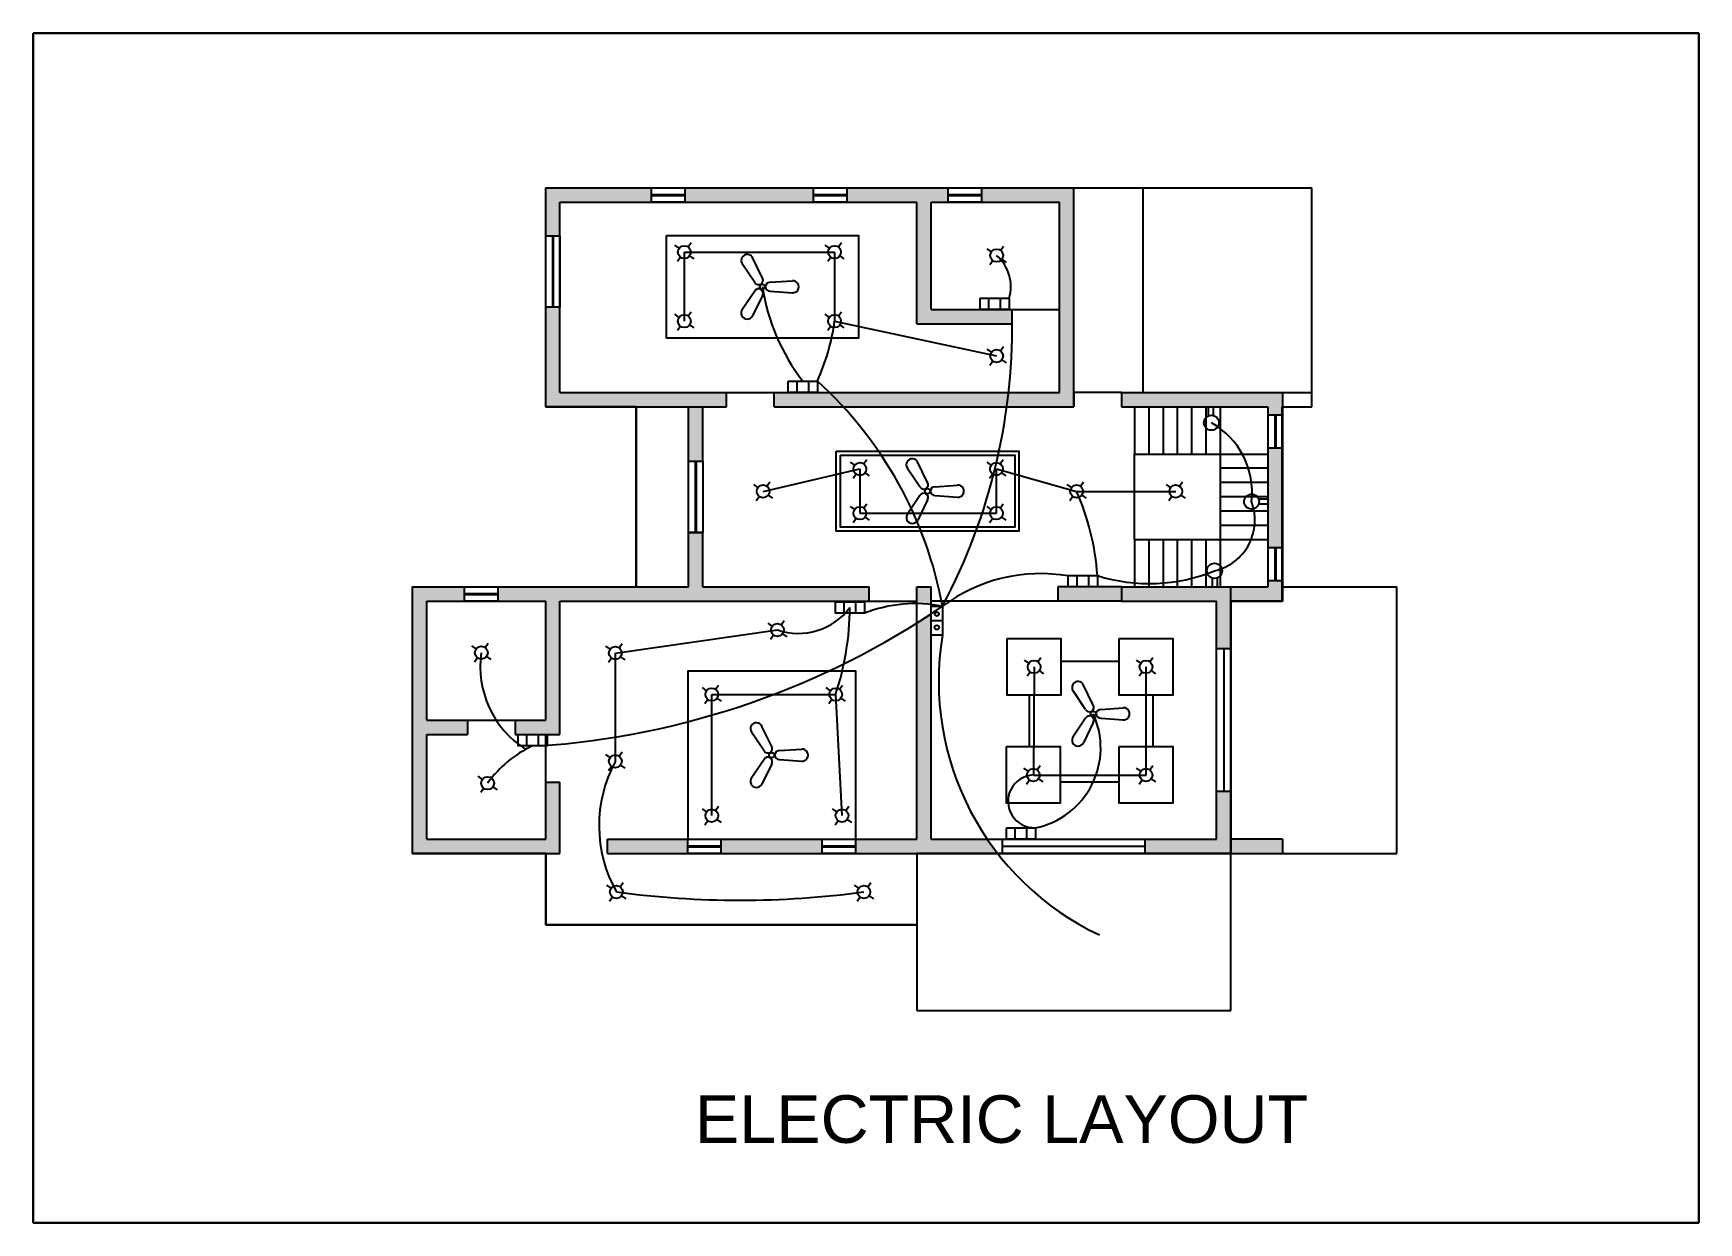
# Model space of a CAD drawing. Header units: metres. Extents: x 3586 to 7307, y 3108 to 6437.
# Drawn here: x 3896.83 to 3931.83, y 3124.44 to 3149.44 of the extents above; entities that cross this region are included whole.
import ezdxf

# ---------------------------------------------------------------- set-up
doc = ezdxf.new("R2010")
doc.units = ezdxf.units.M
doc.linetypes.add('DASHED', pattern=[0.75, 0.5, -0.25])
for name, color, linetype in [('APPL', 6, 'Continuous'), ('DIMENSION', 255, 'DASHED'), ('DISTR', 3, 'Continuous'), ('METER', 4, 'Continuous'), ('PDF2_0', 7, 'Continuous'), ('SWITCH', 5, 'Continuous'), ('wall', 7, 'Continuous'), ('window', 140, 'Continuous')]:
    doc.layers.add(name, color=color, linetype=linetype)
doc.styles.get("Standard").update_dxf_attribs({"font": 'arial.ttf'})

msp = doc.modelspace()

# ---------------------------------------------------------------- texts
at = {"layer": 'DIMENSION', "insert": (3910.734, 3127.116), "char_height": 1, "attachment_point": 1}
msp.add_mtext_dynamic_manual_height_columns('ELECTRIC LAYOUT', width=24.36989, gutter_width=12.5, heights=[0], dxfattribs=at)

# ---------------------------------------------------------------- blocks, each defined once
blk = doc.blocks.new('*U210')
at = {"layer": 'wall'}
blk.add_line((-0.032, -0.045), (0.032, 0.045), dxfattribs=at)
blk = doc.blocks.new('*U211')
at = {"layer": 'SWITCH', "color": 0, "linetype": 'ByBlock', "lineweight": -2, "transparency": 16777216}
for p, rotation in [((267.495, 235.158), 90.00000000000001), ((267.537, 234.893), 180), ((267.802, 234.935), 270)]:
    blk.add_blockref('*U210', p, dxfattribs=dict(at, rotation=rotation))
blk.add_blockref('*U210', (267.76, 235.2), dxfattribs=at)
blk = doc.blocks.new('*U212')
at = {"layer": 'wall'}
blk.add_line((-0.032, -0.045), (0.032, 0.045), dxfattribs=at)
blk = doc.blocks.new('*U213')
at = {"layer": 'SWITCH', "color": 0, "linetype": 'ByBlock', "lineweight": -2, "transparency": 16777216}
for p, rotation in [((267.495, 235.158), 90.00000000000001), ((267.537, 234.893), 180), ((267.802, 234.935), 270)]:
    blk.add_blockref('*U212', p, dxfattribs=dict(at, rotation=rotation))
blk.add_blockref('*U212', (267.76, 235.2), dxfattribs=at)
blk = doc.blocks.new('*U214')
at = {"layer": 'wall'}
blk.add_line((-0.032, -0.045), (0.032, 0.045), dxfattribs=at)
blk = doc.blocks.new('*U215')
at = {"layer": 'SWITCH', "color": 0, "linetype": 'ByBlock', "lineweight": -2, "transparency": 16777216}
for p, rotation in [((267.495, 235.158), 90.00000000000001), ((267.537, 234.893), 180), ((267.802, 234.935), 270)]:
    blk.add_blockref('*U214', p, dxfattribs=dict(at, rotation=rotation))
blk.add_blockref('*U214', (267.76, 235.2), dxfattribs=at)
blk = doc.blocks.new('*U216')
at = {"layer": 'wall'}
blk.add_line((-0.032, -0.045), (0.032, 0.045), dxfattribs=at)
blk = doc.blocks.new('*U217')
at = {"layer": 'SWITCH', "color": 0, "linetype": 'ByBlock', "lineweight": -2, "transparency": 16777216}
for p, rotation in [((267.495, 235.158), 90.00000000000001), ((267.537, 234.893), 180), ((267.802, 234.935), 270)]:
    blk.add_blockref('*U216', p, dxfattribs=dict(at, rotation=rotation))
blk.add_blockref('*U216', (267.76, 235.2), dxfattribs=at)
blk = doc.blocks.new('*U218')
at = {"layer": 'wall'}
blk.add_line((-0.032, -0.045), (0.032, 0.045), dxfattribs=at)
blk = doc.blocks.new('*U219')
at = {"layer": 'SWITCH', "color": 0, "linetype": 'ByBlock', "lineweight": -2, "transparency": 16777216}
for p, rotation in [((267.495, 235.158), 90.00000000000001), ((267.537, 234.893), 180), ((267.802, 234.935), 270)]:
    blk.add_blockref('*U218', p, dxfattribs=dict(at, rotation=rotation))
blk.add_blockref('*U218', (267.76, 235.2), dxfattribs=at)
blk = doc.blocks.new('*U220')
at = {"layer": 'wall'}
blk.add_line((-0.032, -0.045), (0.032, 0.045), dxfattribs=at)
blk = doc.blocks.new('*U221')
at = {"layer": 'SWITCH', "color": 0, "linetype": 'ByBlock', "lineweight": -2, "transparency": 16777216}
for p, rotation in [((267.495, 235.158), 90.00000000000001), ((267.537, 234.893), 180), ((267.802, 234.935), 270)]:
    blk.add_blockref('*U220', p, dxfattribs=dict(at, rotation=rotation))
blk.add_blockref('*U220', (267.76, 235.2), dxfattribs=at)
blk = doc.blocks.new('*U222')
at = {"layer": 'wall'}
blk.add_line((-0.032, -0.045), (0.032, 0.045), dxfattribs=at)
blk = doc.blocks.new('*U223')
at = {"layer": 'SWITCH', "color": 0, "linetype": 'ByBlock', "lineweight": -2, "transparency": 16777216}
for p, rotation in [((267.495, 235.158), 90.00000000000001), ((267.537, 234.893), 180), ((267.802, 234.935), 270)]:
    blk.add_blockref('*U222', p, dxfattribs=dict(at, rotation=rotation))
blk.add_blockref('*U222', (267.76, 235.2), dxfattribs=at)
blk = doc.blocks.new('*U224')
at = {"layer": 'wall'}
blk.add_line((-0.032, -0.045), (0.032, 0.045), dxfattribs=at)
blk = doc.blocks.new('*U225')
at = {"layer": 'SWITCH', "color": 0, "linetype": 'ByBlock', "lineweight": -2, "transparency": 16777216}
for p, rotation in [((267.495, 235.158), 90.00000000000001), ((267.537, 234.893), 180), ((267.802, 234.935), 270)]:
    blk.add_blockref('*U224', p, dxfattribs=dict(at, rotation=rotation))
blk.add_blockref('*U224', (267.76, 235.2), dxfattribs=at)
blk = doc.blocks.new('*U226')
at = {"layer": 'wall'}
blk.add_line((-0.032, -0.045), (0.032, 0.045), dxfattribs=at)
blk = doc.blocks.new('*U227')
at = {"layer": 'SWITCH', "color": 0, "linetype": 'ByBlock', "lineweight": -2, "transparency": 16777216}
for p, rotation in [((267.495, 235.158), 90.00000000000001), ((267.537, 234.893), 180), ((267.802, 234.935), 270)]:
    blk.add_blockref('*U226', p, dxfattribs=dict(at, rotation=rotation))
blk.add_blockref('*U226', (267.76, 235.2), dxfattribs=at)
blk = doc.blocks.new('*U262')
at = {"layer": 'wall'}
blk.add_line((-0.032, -0.045), (0.032, 0.045), dxfattribs=at)
blk = doc.blocks.new('*U263')
at = {"layer": 'SWITCH', "color": 0, "linetype": 'ByBlock', "lineweight": -2, "transparency": 16777216}
for p, rotation in [((267.495, 235.158), 90.00000000000001), ((267.537, 234.893), 180), ((267.802, 234.935), 270)]:
    blk.add_blockref('*U262', p, dxfattribs=dict(at, rotation=rotation))
blk.add_blockref('*U262', (267.76, 235.2), dxfattribs=at)
blk = doc.blocks.new('*U264')
at = {"layer": 'wall'}
blk.add_line((-0.032, -0.045), (0.032, 0.045), dxfattribs=at)
blk = doc.blocks.new('*U265')
at = {"layer": 'SWITCH', "color": 0, "linetype": 'ByBlock', "lineweight": -2, "transparency": 16777216}
for p, rotation in [((267.495, 235.158), 90.00000000000001), ((267.537, 234.893), 180), ((267.802, 234.935), 270)]:
    blk.add_blockref('*U264', p, dxfattribs=dict(at, rotation=rotation))
blk.add_blockref('*U264', (267.76, 235.2), dxfattribs=at)
blk = doc.blocks.new('*U266')
at = {"layer": 'wall'}
blk.add_line((-0.032, -0.045), (0.032, 0.045), dxfattribs=at)
blk = doc.blocks.new('*U267')
at = {"layer": 'SWITCH', "color": 0, "linetype": 'ByBlock', "lineweight": -2, "transparency": 16777216}
for p, rotation in [((267.495, 235.158), 90.00000000000001), ((267.537, 234.893), 180), ((267.802, 234.935), 270)]:
    blk.add_blockref('*U266', p, dxfattribs=dict(at, rotation=rotation))
blk.add_blockref('*U266', (267.76, 235.2), dxfattribs=at)
blk = doc.blocks.new('*U268')
at = {"layer": 'wall'}
blk.add_line((-0.032, -0.045), (0.032, 0.045), dxfattribs=at)
blk = doc.blocks.new('*U269')
at = {"layer": 'SWITCH', "color": 0, "linetype": 'ByBlock', "lineweight": -2, "transparency": 16777216}
for p, rotation in [((267.495, 235.158), 90.00000000000001), ((267.537, 234.893), 180), ((267.802, 234.935), 270)]:
    blk.add_blockref('*U268', p, dxfattribs=dict(at, rotation=rotation))
blk.add_blockref('*U268', (267.76, 235.2), dxfattribs=at)
blk = doc.blocks.new('*U270')
at = {"layer": 'wall'}
blk.add_line((-0.032, -0.045), (0.032, 0.045), dxfattribs=at)
blk = doc.blocks.new('*U228')
at = {"layer": 'SWITCH', "color": 0, "linetype": 'ByBlock', "lineweight": -2, "transparency": 16777216}
for p, rotation in [((267.495, 235.158), 90.00000000000001), ((267.537, 234.893), 180), ((267.802, 234.935), 270)]:
    blk.add_blockref('*U270', p, dxfattribs=dict(at, rotation=rotation))
blk.add_blockref('*U270', (267.76, 235.2), dxfattribs=at)
blk = doc.blocks.new('*U229')
at = {"layer": 'wall'}
blk.add_line((-0.032, -0.045), (0.032, 0.045), dxfattribs=at)
blk = doc.blocks.new('*U230')
at = {"layer": 'SWITCH', "color": 0, "linetype": 'ByBlock', "lineweight": -2, "transparency": 16777216}
for p, rotation in [((267.495, 235.158), 90.00000000000001), ((267.537, 234.893), 180), ((267.802, 234.935), 270)]:
    blk.add_blockref('*U229', p, dxfattribs=dict(at, rotation=rotation))
blk.add_blockref('*U229', (267.76, 235.2), dxfattribs=at)
blk = doc.blocks.new('*U231')
at = {"layer": 'wall'}
blk.add_line((-0.032, -0.045), (0.032, 0.045), dxfattribs=at)
blk = doc.blocks.new('*U232')
at = {"layer": 'SWITCH', "color": 0, "linetype": 'ByBlock', "lineweight": -2, "transparency": 16777216}
for p, rotation in [((267.495, 235.158), 90.00000000000001), ((267.537, 234.893), 180), ((267.802, 234.935), 270)]:
    blk.add_blockref('*U231', p, dxfattribs=dict(at, rotation=rotation))
blk.add_blockref('*U231', (267.76, 235.2), dxfattribs=at)
blk = doc.blocks.new('*U233')
at = {"layer": 'wall'}
blk.add_line((-0.032, -0.045), (0.032, 0.045), dxfattribs=at)
blk = doc.blocks.new('*U234')
at = {"layer": 'SWITCH', "color": 0, "linetype": 'ByBlock', "lineweight": -2, "transparency": 16777216}
for p, rotation in [((267.495, 235.158), 90.00000000000001), ((267.537, 234.893), 180), ((267.802, 234.935), 270)]:
    blk.add_blockref('*U233', p, dxfattribs=dict(at, rotation=rotation))
blk.add_blockref('*U233', (267.76, 235.2), dxfattribs=at)
blk = doc.blocks.new('*U235')
at = {"layer": 'wall'}
blk.add_line((-0.032, -0.045), (0.032, 0.045), dxfattribs=at)
blk = doc.blocks.new('*U236')
at = {"layer": 'SWITCH', "color": 0, "linetype": 'ByBlock', "lineweight": -2, "transparency": 16777216}
for p, rotation in [((267.495, 235.158), 90.00000000000001), ((267.537, 234.893), 180), ((267.802, 234.935), 270)]:
    blk.add_blockref('*U235', p, dxfattribs=dict(at, rotation=rotation))
blk.add_blockref('*U235', (267.76, 235.2), dxfattribs=at)
blk = doc.blocks.new('*U237')
at = {"layer": 'wall'}
blk.add_line((-0.032, -0.045), (0.032, 0.045), dxfattribs=at)
blk = doc.blocks.new('*U238')
at = {"layer": 'SWITCH', "color": 0, "linetype": 'ByBlock', "lineweight": -2, "transparency": 16777216}
for p, rotation in [((267.495, 235.158), 90.00000000000001), ((267.537, 234.893), 180), ((267.802, 234.935), 270)]:
    blk.add_blockref('*U237', p, dxfattribs=dict(at, rotation=rotation))
blk.add_blockref('*U237', (267.76, 235.2), dxfattribs=at)
blk = doc.blocks.new('*U239')
at = {"layer": 'wall'}
blk.add_line((-0.032, -0.045), (0.032, 0.045), dxfattribs=at)
blk = doc.blocks.new('*U240')
at = {"layer": 'SWITCH', "color": 0, "linetype": 'ByBlock', "lineweight": -2, "transparency": 16777216}
for p, rotation in [((267.495, 235.158), 90.00000000000001), ((267.537, 234.893), 180), ((267.802, 234.935), 270)]:
    blk.add_blockref('*U239', p, dxfattribs=dict(at, rotation=rotation))
blk.add_blockref('*U239', (267.76, 235.2), dxfattribs=at)
blk = doc.blocks.new('*U241')
at = {"layer": 'wall'}
blk.add_line((-0.032, -0.045), (0.032, 0.045), dxfattribs=at)
blk = doc.blocks.new('*U242')
at = {"layer": 'SWITCH', "color": 0, "linetype": 'ByBlock', "lineweight": -2, "transparency": 16777216}
for p, rotation in [((267.495, 235.158), 90.00000000000001), ((267.537, 234.893), 180), ((267.802, 234.935), 270)]:
    blk.add_blockref('*U241', p, dxfattribs=dict(at, rotation=rotation))
blk.add_blockref('*U241', (267.76, 235.2), dxfattribs=at)
blk = doc.blocks.new('*U243')
at = {"layer": 'wall'}
blk.add_line((-0.032, -0.045), (0.032, 0.045), dxfattribs=at)
blk = doc.blocks.new('*U244')
at = {"layer": 'SWITCH', "color": 0, "linetype": 'ByBlock', "lineweight": -2, "transparency": 16777216}
for p, rotation in [((267.495, 235.158), 90.00000000000001), ((267.537, 234.893), 180), ((267.802, 234.935), 270)]:
    blk.add_blockref('*U243', p, dxfattribs=dict(at, rotation=rotation))
blk.add_blockref('*U243', (267.76, 235.2), dxfattribs=at)
blk = doc.blocks.new('*U245')
at = {"layer": 'wall'}
blk.add_line((-0.032, -0.045), (0.032, 0.045), dxfattribs=at)
blk = doc.blocks.new('*U246')
at = {"layer": 'SWITCH', "color": 0, "linetype": 'ByBlock', "lineweight": -2, "transparency": 16777216}
for p, rotation in [((267.495, 235.158), 90.00000000000001), ((267.537, 234.893), 180), ((267.802, 234.935), 270)]:
    blk.add_blockref('*U245', p, dxfattribs=dict(at, rotation=rotation))
blk.add_blockref('*U245', (267.76, 235.2), dxfattribs=at)
blk = doc.blocks.new('*U247')
at = {"layer": 'wall'}
blk.add_line((-0.032, -0.045), (0.032, 0.045), dxfattribs=at)
blk = doc.blocks.new('*U248')
at = {"layer": 'SWITCH', "color": 0, "linetype": 'ByBlock', "lineweight": -2, "transparency": 16777216}
for p, rotation in [((267.495, 235.158), 90.00000000000001), ((267.537, 234.893), 180), ((267.802, 234.935), 270)]:
    blk.add_blockref('*U247', p, dxfattribs=dict(at, rotation=rotation))
blk.add_blockref('*U247', (267.76, 235.2), dxfattribs=at)
blk = doc.blocks.new('*U249')
at = {"layer": 'wall'}
blk.add_line((-0.032, -0.045), (0.032, 0.045), dxfattribs=at)
blk = doc.blocks.new('*U250')
at = {"layer": 'SWITCH', "color": 0, "linetype": 'ByBlock', "lineweight": -2, "transparency": 16777216}
for p, rotation in [((267.495, 235.158), 90.00000000000001), ((267.537, 234.893), 180), ((267.802, 234.935), 270)]:
    blk.add_blockref('*U249', p, dxfattribs=dict(at, rotation=rotation))
blk.add_blockref('*U249', (267.76, 235.2), dxfattribs=at)
blk = doc.blocks.new('*U251')
at = {"layer": 'wall'}
blk.add_line((-0.032, -0.045), (0.032, 0.045), dxfattribs=at)
blk = doc.blocks.new('*U252')
at = {"layer": 'SWITCH', "color": 0, "linetype": 'ByBlock', "lineweight": -2, "transparency": 16777216}
for p, rotation in [((267.495, 235.158), 90.00000000000001), ((267.537, 234.893), 180), ((267.802, 234.935), 270)]:
    blk.add_blockref('*U251', p, dxfattribs=dict(at, rotation=rotation))
blk.add_blockref('*U251', (267.76, 235.2), dxfattribs=at)
blk = doc.blocks.new('*U253')
at = {"layer": 'wall'}
blk.add_line((-0.032, -0.045), (0.032, 0.045), dxfattribs=at)
blk = doc.blocks.new('*U254')
at = {"layer": 'SWITCH', "color": 0, "linetype": 'ByBlock', "lineweight": -2, "transparency": 16777216}
for p, rotation in [((267.495, 235.158), 90.00000000000001), ((267.537, 234.893), 180), ((267.802, 234.935), 270)]:
    blk.add_blockref('*U253', p, dxfattribs=dict(at, rotation=rotation))
blk.add_blockref('*U253', (267.76, 235.2), dxfattribs=at)
blk = doc.blocks.new('*U255')
at = {"layer": 'wall'}
blk.add_line((-0.032, -0.045), (0.032, 0.045), dxfattribs=at)
blk = doc.blocks.new('*U256')
at = {"layer": 'SWITCH', "color": 0, "linetype": 'ByBlock', "lineweight": -2, "transparency": 16777216}
for p, rotation in [((267.495, 235.158), 90.00000000000001), ((267.537, 234.893), 180), ((267.802, 234.935), 270)]:
    blk.add_blockref('*U255', p, dxfattribs=dict(at, rotation=rotation))
blk.add_blockref('*U255', (267.76, 235.2), dxfattribs=at)
blk = doc.blocks.new('*U257')
at = {"layer": 'wall'}
for p, q in [((-0.345, 0), (-0.356, 0)), ((-0.253, 0.093), (0.22, 0.126)), ((-0.253, -0.093), (0.229, -0.126))]:
    blk.add_line(p, q, dxfattribs=at)
for centre, radius, start, end in [((-0.253, 0), 0.0927, 90, 270), ((0.229, 0), 0.126, 261.984, 94.0454)]:
    blk.add_arc(centre, radius, start, end, dxfattribs=at)
blk = doc.blocks.new('*U258')
at = {"layer": 'SWITCH', "color": 0, "linetype": 'ByBlock', "lineweight": -2, "transparency": 16777216}
for p, rotation in [((720.235, 631.153), 120), ((720.235, 630.442), 240)]:
    blk.add_blockref('*U257', p, dxfattribs=dict(at, rotation=rotation))
blk.add_blockref('*U257', (720.851, 630.798), dxfattribs=at)
blk = doc.blocks.new('*U259')
at = {"layer": 'wall'}
for p, q in [((-0.345, 0), (-0.356, 0)), ((-0.253, 0.093), (0.22, 0.126)), ((-0.253, -0.093), (0.229, -0.126))]:
    blk.add_line(p, q, dxfattribs=at)
for centre, radius, start, end in [((-0.253, 0), 0.0927, 90, 270), ((0.229, 0), 0.126, 261.984, 94.0454)]:
    blk.add_arc(centre, radius, start, end, dxfattribs=at)
blk = doc.blocks.new('*U260')
at = {"layer": 'SWITCH', "color": 0, "linetype": 'ByBlock', "lineweight": -2, "transparency": 16777216}
for p, rotation in [((720.235, 631.153), 120), ((720.235, 630.442), 240)]:
    blk.add_blockref('*U259', p, dxfattribs=dict(at, rotation=rotation))
blk.add_blockref('*U259', (720.851, 630.798), dxfattribs=at)
blk = doc.blocks.new('*U261')
at = {"layer": 'wall'}
for p, q in [((-0.345, 0), (-0.356, 0)), ((-0.253, 0.093), (0.22, 0.126)), ((-0.253, -0.093), (0.229, -0.126))]:
    blk.add_line(p, q, dxfattribs=at)
for centre, radius, start, end in [((-0.253, 0), 0.0927, 90, 270), ((0.229, 0), 0.126, 261.984, 94.0454)]:
    blk.add_arc(centre, radius, start, end, dxfattribs=at)
blk = doc.blocks.new('*U271')
at = {"layer": 'SWITCH', "color": 0, "linetype": 'ByBlock', "lineweight": -2, "transparency": 16777216}
for p, rotation in [((720.235, 631.153), 120), ((720.235, 630.442), 240)]:
    blk.add_blockref('*U261', p, dxfattribs=dict(at, rotation=rotation))
blk.add_blockref('*U261', (720.851, 630.798), dxfattribs=at)
blk = doc.blocks.new('*U272')
at = {"layer": 'wall'}
for p, q in [((-0.345, 0), (-0.356, 0)), ((-0.253, 0.093), (0.22, 0.126)), ((-0.253, -0.093), (0.229, -0.126))]:
    blk.add_line(p, q, dxfattribs=at)
for centre, radius, start, end in [((-0.253, 0), 0.0927, 90, 270), ((0.229, 0), 0.126, 261.984, 94.0454)]:
    blk.add_arc(centre, radius, start, end, dxfattribs=at)
blk = doc.blocks.new('*U273')
at = {"layer": 'SWITCH', "color": 0, "linetype": 'ByBlock', "lineweight": -2, "transparency": 16777216}
for p, rotation in [((720.235, 631.153), 120), ((720.235, 630.442), 240)]:
    blk.add_blockref('*U272', p, dxfattribs=dict(at, rotation=rotation))
blk.add_blockref('*U272', (720.851, 630.798), dxfattribs=at)

# ---------------------------------------------------------------- hatches: boundary and pattern name
h = msp.add_hatch()
h.set_pattern_fill('ANSI36', color=0, scale=0.05)
h.paths.add_polyline_path([(3913.224, 3146.187), (3910.518, 3146.187), (3910.518, 3145.887), (3913.224, 3145.887)])
h.paths.add_polyline_path([(3916.054, 3146.187), (3913.924, 3146.187), (3913.924, 3145.887), (3915.396, 3145.887), (3915.396, 3143.328), (3917.396, 3143.328), (3917.396, 3143.628), (3915.696, 3143.628), (3915.696, 3145.887), (3916.054, 3145.887)])
h.paths.add_polyline_path([(3918.696, 3146.187), (3916.754, 3146.187), (3916.754, 3145.887), (3918.396, 3145.887), (3918.396, 3141.887), (3917.324, 3141.887, -0.006028), (3917.287, 3141.587), (3918.696, 3141.587), (3918.696, 3141.887)])
h.paths.add_polyline_path([(3923.081, 3141.887), (3919.696, 3141.887), (3919.696, 3141.587), (3922.769, 3141.587), (3922.769, 3141.416), (3923.069, 3141.416), (3923.069, 3141.587)])
h.paths.add_polyline_path([(3917.324, 3141.887), (3913.558, 3141.887, -0.012318), (3913.847, 3141.587), (3917.287, 3141.587, 0.006028)])
h.paths.add_polyline_path([(3913.558, 3141.887), (3912.396, 3141.887), (3912.396, 3141.587), (3912.696, 3141.587), (3913.847, 3141.587, 0.012318)])
h.paths.add_polyline_path([(3911.396, 3141.887), (3907.896, 3141.887), (3907.896, 3143.679), (3907.596, 3143.679), (3907.596, 3141.587), (3909.496, 3141.587), (3911.396, 3141.587)])
h.paths.add_polyline_path([(3909.818, 3146.187), (3907.596, 3146.187), (3907.596, 3145.179), (3907.896, 3145.179), (3907.896, 3145.887), (3909.818, 3145.887)])
h.paths.add_polyline_path([(3910.896, 3138.944), (3910.596, 3138.944), (3910.596, 3137.8), (3907.596, 3137.8), (3906.587, 3137.8), (3906.587, 3137.5), (3907.596, 3137.5), (3907.596, 3135), (3906.953, 3135), (3906.953, 3134.7), (3907.896, 3134.7), (3907.896, 3137.5), (3914.396, 3137.5), (3914.396, 3137.8), (3910.896, 3137.8)])
h.paths.add_polyline_path([(3910.896, 3141.587), (3910.596, 3141.587), (3910.596, 3140.444), (3910.896, 3140.444)])
h.paths.add_polyline_path([(3905.887, 3137.8), (3904.796, 3137.8), (3904.796, 3132.2), (3907.596, 3132.2), (3907.896, 3132.2), (3907.896, 3133.7), (3907.596, 3133.7), (3907.596, 3132.5), (3905.096, 3132.5), (3905.096, 3134.7), (3905.953, 3134.7), (3905.953, 3135), (3905.096, 3135), (3905.096, 3137.5), (3905.887, 3137.5)])
h.paths.add_polyline_path([(3916.875, 3132.5), (3915.696, 3132.5), (3915.696, 3137.234, -0.005202), (3915.396, 3137.041), (3915.396, 3132.5), (3914.107, 3132.5), (3914.107, 3132.2), (3917.093, 3132.2, -0.015745)])
h.paths.add_polyline_path([(3921.996, 3132.5), (3921.996, 3133.5), (3921.696, 3133.5), (3921.696, 3132.5), (3920.187, 3132.5), (3920.187, 3132.2), (3921.996, 3132.2)])
h.paths.add_polyline_path([(3921.996, 3137.5), (3921.996, 3137.8), (3919.696, 3137.8), (3919.696, 3137.5), (3921.696, 3137.5), (3921.696, 3136.5), (3921.996, 3136.5)])
h.paths.add_polyline_path([(3923.069, 3137.926), (3922.769, 3137.926), (3922.769, 3137.8), (3921.996, 3137.8), (3921.996, 3137.5), (3923.069, 3137.5)])
h.paths.add_polyline_path([(3923.069, 3140.716), (3922.769, 3140.716), (3922.769, 3138.626), (3923.069, 3138.626)])
h.paths.add_polyline_path([(3919.696, 3137.8), (3918.361, 3137.8), (3918.361, 3137.5), (3919.696, 3137.5)])
h.paths.add_polyline_path([(3915.696, 3137.8), (3915.396, 3137.8), (3915.396, 3137.449, -0.025759), (3915.696, 3137.431)])
h.paths.add_polyline_path([(3910.58, 3132.5), (3908.896, 3132.5), (3908.896, 3132.2), (3910.58, 3132.2)])
h.paths.add_polyline_path([(3913.407, 3132.5), (3911.28, 3132.5), (3911.28, 3132.2), (3913.407, 3132.2)])
h.paths.add_polyline_path([(3923.081, 3132.5), (3921.996, 3132.5), (3921.996, 3132.2), (3923.081, 3132.2)])

# ---------------------------------------------------------------- linework, layer by layer
for p, q in [((3916.909, 3143.628), (3916.909, 3143.866)), ((3917.156, 3143.628), (3917.156, 3143.866)), ((3912.879, 3141.887), (3912.879, 3142.126)), ((3913.125, 3141.887), (3913.125, 3142.126)), ((3918.763, 3137.8), (3918.763, 3138.039)), ((3919.01, 3137.8), (3919.01, 3138.039)), ((3913.869, 3137.246), (3913.869, 3137.484)), ((3914.115, 3137.246), (3914.115, 3137.484)), ((3915.935, 3137.088), (3915.696, 3137.088)), ((3907.199, 3134.458), (3907.199, 3134.697)), ((3907.445, 3134.458), (3907.445, 3134.697)), ((3917.462, 3132.5), (3917.462, 3132.739)), ((3917.709, 3132.5), (3917.709, 3132.739))]:
    msp.add_line(p, q)
for points in [[(3916.725, 3143.866), (3917.336, 3143.866), (3917.336, 3143.628), (3916.725, 3143.628)], [(3912.695, 3142.126), (3913.306, 3142.126), (3913.306, 3141.887), (3912.695, 3141.887)], [(3918.579, 3138.039), (3919.19, 3138.039), (3919.19, 3137.8), (3918.579, 3137.8)], [(3913.685, 3137.484), (3914.295, 3137.484), (3914.295, 3137.246), (3913.685, 3137.246)], [(3915.935, 3137.393), (3915.935, 3136.783), (3915.696, 3136.783), (3915.696, 3137.393)], [(3907.015, 3134.697), (3907.625, 3134.697), (3907.625, 3134.458), (3907.015, 3134.458)], [(3917.278, 3132.739), (3917.889, 3132.739), (3917.889, 3132.5), (3917.278, 3132.5)]]:
    msp.add_lwpolyline(points, close=True)
for centre, radius in [((3915.816, 3137.231), 0.0434), ((3915.816, 3136.949), 0.0469)]:
    msp.add_circle(centre, radius)
at = {"layer": 'APPL'}
for p, q in [((3910.51, 3143.386), (3910.51, 3144.837)), ((3910.51, 3144.837), (3913.667, 3144.837)), ((3913.667, 3144.837), (3913.667, 3143.386)), ((3913.667, 3143.386), (3917.072, 3142.654)), ((3912.166, 3139.808), (3914.198, 3140.279)), ((3914.198, 3140.279), (3914.198, 3139.349)), ((3917.069, 3139.349), (3917.069, 3140.279)), ((3917.069, 3140.279), (3918.753, 3139.808)), ((3918.753, 3139.808), (3920.838, 3139.808)), ((3914.198, 3139.349), (3917.069, 3139.349)), ((3909.06, 3136.41), (3912.466, 3136.896)), ((3909.06, 3134.135), (3909.06, 3136.41)), ((3917.86, 3136.119), (3917.845, 3133.847)), ((3920.212, 3133.847), (3920.212, 3136.119)), ((3911.087, 3132.993), (3911.087, 3135.54)), ((3911.087, 3135.54), (3913.689, 3135.54)), ((3913.689, 3135.54), (3913.823, 3132.993)), ((3917.845, 3133.847), (3920.212, 3133.847))]:
    msp.add_line(p, q, dxfattribs=at)
for centre, radius, start, end in [((3916.507, 3144.113), 0.863, 343.3959, 49.0504), ((3916.388, 3144.751), 4.286, 188.6229, 217.7664), ((3909.138, 3144.004), 4.571, 335.7458, 352.2296), ((3920.754, 3139.781), 1.688, 353.6218, 60.47), ((3913.898, 3137.671), 5.305, 3.9787, 23.7587), ((3921.407, 3139.205), 1.095, 282.8851, 20.742), ((3920.284, 3141.503), 3.633, 252.4796, 292.117), ((3912.905, 3138.179), 1.356, 251.1129, 323.1265), ((3907.991, 3137.417), 5.999, 341.7631, 359.501), ((3908.289, 3136.128), 2.068, 171.9535, 237.4435), ((3917.546, 3134.418), 1.714, 281.5494, 24.6516), ((3908.331, 3132.277), 2.404, 114.8679, 144.3918), ((3911.563, 3132.782), 2.845, 151.5954, 209.3155), ((3917.867, 3133.293), 0.555, 92.2632, 272.2846), ((3911.683, 3150.862), 19.646, 262.3934, 277.6066)]:
    msp.add_arc(centre, radius, start, end, dxfattribs=at)
at = {"layer": 'DISTR'}
for centre, radius, start, end in [((3904.863, 3143.277), 12.538, 332.0144, 1.6029), ((3907.615, 3135.867), 8.459, 10.3932, 47.7203), ((3917.998, 3134.631), 3.448, 80.295, 126.7565), ((3906.286, 3151.555), 17.137, 273.8797, 304.2691), ((3915.367, 3134.53), 2.919, 78.772, 111.5305)]:
    msp.add_arc(centre, radius, start, end, dxfattribs=at)
at = {"layer": 'METER'}
msp.add_arc((3921.746, 3135.814), 5.891, 170.5325, 244.7329, dxfattribs=at)
at = {"layer": 'PDF2_0', "lineweight": 30}
msp.add_lwpolyline([(3896.828, 3149.435), (3931.827, 3149.435), (3931.827, 3124.438), (3896.828, 3124.438)], close=True, dxfattribs=at)
at = {"layer": 'SWITCH'}
for p, q in [((3921.528, 3141.396), (3921.528, 3141.577)), ((3921.633, 3141.4), (3921.633, 3141.587)), ((3922.578, 3139.651), (3922.759, 3139.651)), ((3922.582, 3139.546), (3922.769, 3139.546)), ((3921.604, 3137.987), (3921.604, 3137.8)), ((3921.709, 3137.991), (3921.709, 3137.811))]:
    msp.add_line(p, q, dxfattribs=at)
for centre, radius in [((3910.51, 3144.837), 0.135), ((3913.667, 3144.837), 0.135), ((3917.072, 3144.765), 0.135), ((3912.151, 3144.108), 0.0549), ((3910.51, 3143.386), 0.135), ((3913.667, 3143.386), 0.135), ((3917.072, 3142.654), 0.135), ((3921.586, 3141.25), 0.158), ((3914.198, 3140.279), 0.135), ((3917.069, 3140.279), 0.135), ((3912.166, 3139.808), 0.135), ((3915.621, 3139.814), 0.0549), ((3918.753, 3139.808), 0.135), ((3920.838, 3139.808), 0.135), ((3922.431, 3139.593), 0.158), ((3914.198, 3139.349), 0.135), ((3917.069, 3139.349), 0.135), ((3921.651, 3138.138), 0.158), ((3912.466, 3136.896), 0.135), ((3906.242, 3136.418), 0.135), ((3909.06, 3136.41), 0.135), ((3917.86, 3136.119), 0.135), ((3920.212, 3136.119), 0.135), ((3911.087, 3135.54), 0.135), ((3913.689, 3135.54), 0.135), ((3919.103, 3135.133), 0.0549), ((3909.06, 3134.135), 0.135), ((3912.346, 3134.265), 0.0549), ((3906.377, 3133.676), 0.135), ((3917.845, 3133.847), 0.135), ((3920.212, 3133.847), 0.135), ((3911.087, 3132.993), 0.135), ((3913.823, 3132.993), 0.135), ((3909.082, 3131.389), 0.135), ((3914.283, 3131.389), 0.135)]:
    msp.add_circle(centre, radius, dxfattribs=at)
at = {"layer": 'wall'}
for p, q in [((3907.596, 3146.187), (3923.696, 3146.187)), ((3907.596, 3141.587), (3907.596, 3146.187)), ((3918.696, 3141.587), (3918.696, 3146.187)), ((3923.696, 3141.587), (3923.696, 3146.187)), ((3907.896, 3145.887), (3915.396, 3145.887)), ((3907.896, 3141.887), (3907.896, 3145.887)), ((3915.396, 3143.328), (3915.396, 3145.887)), ((3915.696, 3145.887), (3918.396, 3145.887)), ((3915.696, 3143.628), (3915.696, 3145.887)), ((3918.396, 3141.887), (3918.396, 3145.887)), ((3915.696, 3143.628), (3917.396, 3143.628)), ((3917.396, 3143.328), (3917.396, 3143.628)), ((3917.396, 3143.628), (3918.396, 3143.628)), ((3915.396, 3143.328), (3917.396, 3143.328)), ((3907.896, 3141.887), (3911.396, 3141.887)), ((3911.396, 3141.587), (3911.396, 3141.887)), ((3911.396, 3141.887), (3912.396, 3141.887)), ((3912.396, 3141.887), (3918.396, 3141.887)), ((3912.396, 3141.587), (3912.396, 3141.887)), ((3918.696, 3141.887), (3918.696, 3141.587)), ((3919.696, 3141.887), (3918.696, 3141.887)), ((3919.696, 3141.887), (3923.696, 3141.887)), ((3919.696, 3141.887), (3919.696, 3141.587)), ((3923.696, 3141.587), (3923.696, 3141.887)), ((3907.596, 3141.587), (3911.396, 3141.587)), ((3909.496, 3141.587), (3909.496, 3137.8)), ((3910.596, 3140.444), (3910.596, 3141.587)), ((3910.896, 3140.444), (3910.896, 3141.587)), ((3912.396, 3141.587), (3918.696, 3141.587)), ((3912.396, 3141.587), (3912.696, 3141.587)), ((3919.696, 3141.587), (3922.769, 3141.587)), ((3919.969, 3141.587), (3919.969, 3140.587)), ((3920.269, 3141.587), (3920.269, 3140.587)), ((3920.569, 3141.587), (3920.569, 3140.587)), ((3920.869, 3141.587), (3920.869, 3140.587)), ((3921.169, 3141.587), (3921.169, 3140.587)), ((3921.469, 3141.587), (3921.469, 3140.587)), ((3921.769, 3141.587), (3921.769, 3137.8)), ((3922.769, 3141.587), (3922.769, 3137.8)), ((3923.069, 3141.587), (3923.696, 3141.587)), ((3923.069, 3141.587), (3923.069, 3137.5)), ((3919.969, 3140.587), (3922.769, 3140.587)), ((3919.969, 3138.8), (3919.969, 3140.587)), ((3921.769, 3140.3), (3922.769, 3140.3)), ((3921.769, 3140), (3922.769, 3140)), ((3921.769, 3139.7), (3922.769, 3139.7)), ((3921.769, 3139.4), (3922.769, 3139.4)), ((3921.769, 3139.1), (3922.769, 3139.1)), ((3910.596, 3137.8), (3910.596, 3138.944)), ((3910.596, 3138.944), (3910.896, 3138.944)), ((3910.896, 3137.8), (3910.896, 3138.944)), ((3919.969, 3138.8), (3922.769, 3138.8)), ((3919.969, 3138.8), (3919.969, 3137.8)), ((3920.269, 3138.8), (3920.269, 3137.8)), ((3920.569, 3138.8), (3920.569, 3137.8)), ((3920.869, 3138.8), (3920.869, 3137.8)), ((3921.169, 3138.8), (3921.169, 3137.8)), ((3921.469, 3138.8), (3921.469, 3137.8)), ((3904.796, 3132.2), (3904.796, 3137.8)), ((3904.796, 3137.8), (3907.596, 3137.8)), ((3907.596, 3137.8), (3910.596, 3137.8)), ((3910.896, 3137.8), (3914.396, 3137.8)), ((3914.396, 3137.5), (3914.396, 3137.8)), ((3915.396, 3137.8), (3915.696, 3137.8)), ((3915.396, 3132.5), (3915.396, 3137.8)), ((3915.696, 3132.5), (3915.696, 3137.8)), ((3918.361, 3137.8), (3918.361, 3137.5)), ((3919.696, 3137.8), (3918.361, 3137.8)), ((3919.696, 3137.8), (3922.769, 3137.8)), ((3919.696, 3137.8), (3919.696, 3137.5)), ((3921.996, 3132.2), (3921.996, 3137.8)), ((3923.056, 3137.8), (3925.484, 3137.8)), ((3925.484, 3132.2), (3925.484, 3137.8)), ((3905.096, 3137.5), (3907.596, 3137.5)), ((3905.096, 3135), (3905.096, 3137.5)), ((3907.596, 3135), (3907.596, 3137.5)), ((3907.896, 3137.5), (3914.396, 3137.5)), ((3907.896, 3134.7), (3907.896, 3137.5)), ((3914.396, 3137.5), (3915.396, 3137.5)), ((3919.696, 3137.5), (3915.696, 3137.5)), ((3919.696, 3137.5), (3921.696, 3137.5)), ((3921.696, 3132.5), (3921.696, 3137.5)), ((3921.996, 3137.5), (3923.069, 3137.5)), ((3905.096, 3135), (3905.953, 3135)), ((3905.953, 3135), (3905.953, 3134.7)), ((3905.953, 3135), (3906.953, 3135)), ((3906.953, 3135), (3907.596, 3135)), ((3906.953, 3135), (3906.953, 3134.7)), ((3905.096, 3134.7), (3905.953, 3134.7)), ((3905.096, 3132.5), (3905.096, 3134.7)), ((3906.953, 3134.7), (3907.896, 3134.7)), ((3907.596, 3133.7), (3907.596, 3134.7)), ((3907.596, 3133.7), (3907.896, 3133.7)), ((3907.596, 3132.5), (3907.596, 3133.7)), ((3907.896, 3132.2), (3907.896, 3133.7)), ((3905.096, 3132.5), (3907.596, 3132.5)), ((3908.896, 3132.5), (3915.396, 3132.5)), ((3908.896, 3132.2), (3908.896, 3132.5)), ((3915.696, 3132.5), (3921.696, 3132.5)), ((3923.081, 3132.5), (3921.996, 3132.5)), ((3923.081, 3132.5), (3923.081, 3132.2)), ((3904.796, 3132.2), (3907.896, 3132.2)), ((3907.596, 3132.2), (3907.596, 3130.7)), ((3908.896, 3132.2), (3925.484, 3132.2)), ((3915.396, 3132.2), (3915.396, 3128.9)), ((3921.996, 3128.9), (3921.996, 3132.2)), ((3907.596, 3130.7), (3915.396, 3130.7)), ((3915.396, 3128.9), (3921.996, 3128.9))]:
    msp.add_line(p, q, dxfattribs=at)
for points in [[(3907.596, 3146.187), (3920.148, 3146.187), (3920.148, 3141.887), (3923.081, 3141.887), (3923.081, 3137.5), (3921.996, 3137.5), (3921.996, 3132.5), (3921.996, 3132.2), (3915.396, 3132.2), (3915.396, 3130.7), (3907.596, 3130.7), (3907.596, 3132.2), (3904.796, 3132.2), (3904.796, 3137.8), (3909.496, 3137.8), (3909.496, 3141.587), (3907.596, 3141.587), (3907.596, 3146.187)], [(3918.424, 3136.238), (3919.647, 3136.238)], [(3917.762, 3134.443), (3917.762, 3135.524)], [(3920.352, 3135.524), (3920.352, 3134.443)], [(3919.647, 3133.697), (3918.409, 3133.697)]]:
    msp.add_lwpolyline(points, dxfattribs=at)
for points in [[(3910.134, 3145.187), (3914.167, 3145.187), (3914.167, 3143.029), (3910.134, 3143.029)], [(3913.703, 3140.656), (3917.54, 3140.656), (3917.54, 3138.971), (3913.703, 3138.971)], [(3913.791, 3140.568), (3917.452, 3140.568), (3917.452, 3139.059), (3913.791, 3139.059)], [(3917.295, 3136.715), (3918.424, 3136.715), (3918.424, 3135.524), (3917.295, 3135.524)], [(3919.647, 3136.715), (3920.777, 3136.715), (3920.777, 3135.524), (3919.647, 3135.524)], [(3910.58, 3132.5), (3914.111, 3132.5), (3914.111, 3136.03), (3910.58, 3136.03)], [(3917.28, 3134.443), (3918.409, 3134.443), (3918.409, 3133.252), (3917.28, 3133.252)], [(3919.647, 3134.443), (3920.777, 3134.443), (3920.777, 3133.252), (3919.647, 3133.252)]]:
    msp.add_lwpolyline(points, close=True, dxfattribs=at)
at = {"layer": 'window'}
for p, q in [((3909.818, 3146.187), (3910.518, 3146.187)), ((3909.818, 3145.887), (3909.818, 3146.187)), ((3909.818, 3146.047), (3910.518, 3146.047)), ((3909.818, 3146.027), (3910.518, 3146.027)), ((3910.518, 3146.187), (3910.518, 3145.887)), ((3913.224, 3146.187), (3913.924, 3146.187)), ((3913.224, 3145.887), (3913.224, 3146.187)), ((3913.224, 3146.047), (3913.924, 3146.047)), ((3913.224, 3146.027), (3913.924, 3146.027)), ((3913.924, 3146.187), (3913.924, 3145.887)), ((3916.054, 3146.187), (3916.754, 3146.187)), ((3916.054, 3145.887), (3916.054, 3146.187)), ((3916.054, 3146.047), (3916.754, 3146.047)), ((3916.054, 3146.027), (3916.754, 3146.027)), ((3916.754, 3146.187), (3916.754, 3145.887)), ((3910.518, 3145.887), (3909.818, 3145.887)), ((3913.924, 3145.887), (3913.224, 3145.887)), ((3916.754, 3145.887), (3916.054, 3145.887)), ((3907.596, 3143.679), (3907.596, 3145.179)), ((3907.596, 3145.179), (3907.896, 3145.179)), ((3907.736, 3145.179), (3907.736, 3143.679)), ((3907.756, 3145.179), (3907.756, 3143.679)), ((3907.896, 3145.179), (3907.896, 3143.679)), ((3907.896, 3143.679), (3907.596, 3143.679)), ((3922.781, 3140.716), (3922.781, 3141.416)), ((3922.781, 3141.416), (3923.081, 3141.416)), ((3922.921, 3141.416), (3922.921, 3140.716)), ((3922.941, 3141.416), (3922.941, 3140.716)), ((3923.081, 3141.416), (3923.081, 3140.716)), ((3910.596, 3138.944), (3910.596, 3140.444)), ((3910.596, 3140.444), (3910.896, 3140.444)), ((3910.736, 3140.444), (3910.736, 3138.944)), ((3910.756, 3140.444), (3910.756, 3138.944)), ((3910.896, 3140.444), (3910.896, 3138.944)), ((3923.081, 3140.716), (3922.781, 3140.716)), ((3910.896, 3138.944), (3910.596, 3138.944)), ((3922.781, 3137.926), (3922.781, 3138.626)), ((3922.781, 3138.626), (3923.081, 3138.626)), ((3922.921, 3138.626), (3922.921, 3137.926)), ((3922.941, 3138.626), (3922.941, 3137.926)), ((3923.081, 3138.626), (3923.081, 3137.926)), ((3905.887, 3137.8), (3906.587, 3137.8)), ((3905.887, 3137.5), (3905.887, 3137.8)), ((3905.887, 3137.66), (3906.587, 3137.66)), ((3905.887, 3137.64), (3906.587, 3137.64)), ((3906.587, 3137.8), (3906.587, 3137.5)), ((3923.081, 3137.926), (3922.781, 3137.926)), ((3906.587, 3137.5), (3905.887, 3137.5)), ((3921.996, 3136.5), (3921.696, 3136.5)), ((3921.846, 3136.5), (3921.846, 3133.5)), ((3921.996, 3133.5), (3921.696, 3133.5)), ((3910.58, 3132.5), (3911.28, 3132.5)), ((3910.58, 3132.2), (3910.58, 3132.5)), ((3910.58, 3132.36), (3911.28, 3132.36)), ((3910.58, 3132.34), (3911.28, 3132.34)), ((3911.28, 3132.5), (3911.28, 3132.2)), ((3913.407, 3132.5), (3914.107, 3132.5)), ((3913.407, 3132.2), (3913.407, 3132.5)), ((3913.407, 3132.36), (3914.107, 3132.36)), ((3913.407, 3132.34), (3914.107, 3132.34)), ((3914.107, 3132.5), (3914.107, 3132.2)), ((3917.187, 3132.5), (3917.187, 3132.2)), ((3917.187, 3132.35), (3920.187, 3132.35)), ((3920.187, 3132.5), (3920.187, 3132.2)), ((3911.28, 3132.2), (3910.58, 3132.2)), ((3914.107, 3132.2), (3913.407, 3132.2))]:
    msp.add_line(p, q, dxfattribs=at)

# ---------------------------------------------------------------- block references
at = {"layer": 'SWITCH'}
for name, p in [('*U211', (3642.861, 2909.791)), ('*U213', (3646.018, 2909.791)), ('*U219', (3649.423, 2909.718)), ('*U273', (3191.71, 2513.311)), ('*U215', (3642.861, 2908.339)), ('*U217', (3646.018, 2908.339)), ('*U221', (3649.423, 2907.607)), ('*U223', (3646.55, 2905.232)), ('*U271', (3195.18, 2509.016)), ('*U227', (3649.421, 2905.232)), ('*U265', (3644.517, 2904.762)), ('*U267', (3651.105, 2904.762)), ('*U269', (3653.189, 2904.762)), ('*U225', (3646.55, 2904.302)), ('*U263', (3649.421, 2904.302)), ('*U256', (3644.818, 2901.849)), ('*U246', (3638.593, 2901.371)), ('*U252', (3641.412, 2901.363)), ('*U228', (3650.211, 2901.073)), ('*U230', (3652.563, 2901.073)), ('*U260', (3198.662, 2504.335)), ('*U236', (3643.438, 2900.493)), ('*U238', (3646.04, 2900.493)), ('*U258', (3191.905, 2503.468)), ('*U254', (3641.412, 2899.089)), ('*U244', (3638.728, 2898.63)), ('*U232', (3650.196, 2898.801)), ('*U234', (3652.563, 2898.801)), ('*U240', (3643.438, 2897.946)), ('*U242', (3646.175, 2897.946)), ('*U250', (3641.433, 2896.343)), ('*U248', (3646.635, 2896.343))]:
    msp.add_blockref(name, p, dxfattribs=at)

msp.set_redraw_order([(e.dxf.handle, doc.entitydb.next_handle()) for e in msp.query("TEXT MTEXT ATTDEF DIMENSION ARC_DIMENSION")])  # texts and dimensions are drawn at this point

doc.saveas('drawing.dxf')
